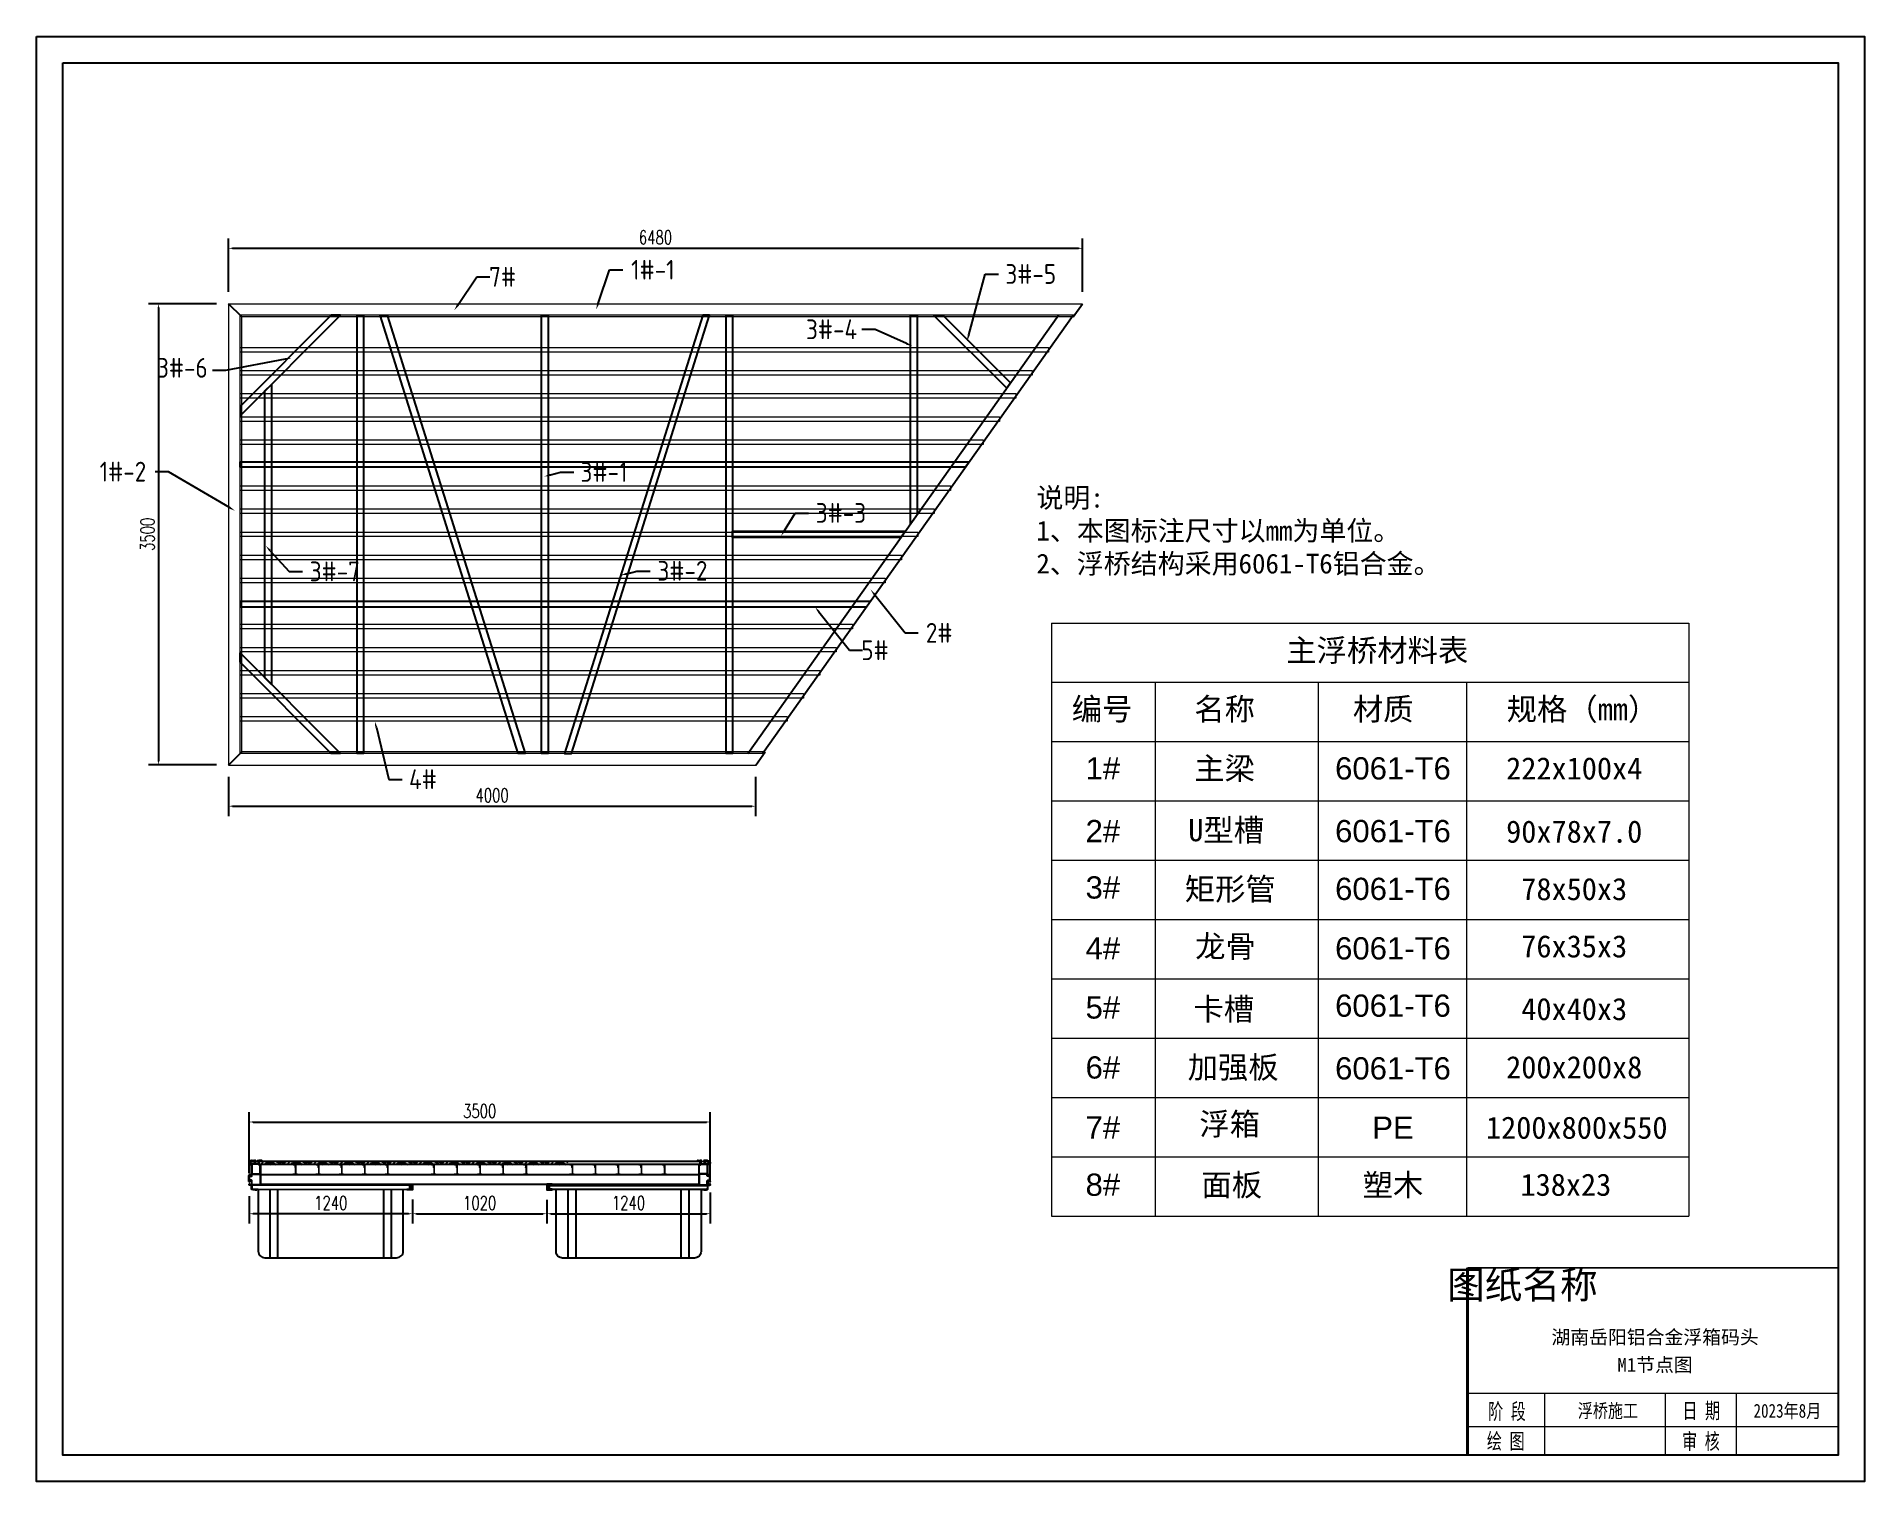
# Model space of a CAD drawing. Extents: x 15372 to 116961, y 24572 to 128109.
# Drawn here: x 15372 to 29242, y 116386 to 127349 of the extents above; entities that cross this region are included whole.
import ezdxf
from ezdxf import colors
from ezdxf.entities.mleader import LeaderData, LeaderLine
from ezdxf.enums import TextEntityAlignment as Align
from ezdxf.math import Vec2, Vec3

# ---------------------------------------------------------------- set-up
doc = ezdxf.new("R2010")
doc.units = 0
doc.header["$LTSCALE"] = 1000
doc.header["$MEASUREMENT"] = 0
for name, color, linetype in [('SGIDI_TK_TEXT', 3, 'Continuous'), ('W-STEEL_FRAME钢架', 3, 'Continuous'), ('W-WOOD_FLOOR木地板', 30, 'Continuous'), ('文字', 7, 'Continuous'), ('标注', 9, 'Continuous'), ('浮箱U槽', 5, 'Continuous'), ('连接端梁', 130, 'Continuous'), ('铝合金', 7, 'Continuous'), ('铝横梁', 220, 'Continuous')]:
    doc.layers.add(name, color=color, linetype=linetype)
for name, color, linetype, lineweight in [('图框', 7, 'Continuous', 13), ('结构', 52, 'Continuous', 18), ('铝主梁', 3, 'Continuous', 9), ('铝龙骨', 7, 'Continuous', 9)]:
    doc.layers.add(name, color=color, linetype=linetype, lineweight=lineweight)
doc.styles.add('Arial', font='')
doc.styles.add('SGIDI-0', font='simhei.ttf', dxfattribs={"width": 0.8})
doc.styles.get("Standard").update_dxf_attribs({"font": 'gbenor.shx', "bigfont": 'gbcbig.shx'})
doc.styles.add('STANDARD0', font='')
doc.styles.add('STANDARD_T3', font='simplex.shx', dxfattribs={"width": 0.7, "bigfont": 'hztxt.shx'})
doc.styles.add('仿宋', font='simfang.ttf', dxfattribs={"width": 0.7})
doc.styles.get('Arial').set_extended_font_data('STXihei')
doc.styles.get('STANDARD0').set_extended_font_data('STXihei')
doc.dimstyles.new('W&&30', dxfattribs={"dimtxt": 105, "dimasz": 30, "dimexe": 75, "dimexo": 90, "dimgap": 30, "dimtad": 1, "dimdec": 0, "dimzin": 0, "dimdsep": 46, "dimtxsty": 'STANDARD_T3', "dimcen": 0.09, "dimclrd": 1, "dimclre": 1, "dimclrt": 7, "dimazin": 2, "dimtfac": 1, "dimtdec": 0, "dimtix": 1, "dimtmove": 2, "dimatfit": 3, "dimfxl": 100, "dimtolj": 1, "dimtzin": 0, "dimarcsym": 0})

msp = doc.modelspace()

# ---------------------------------------------------------------- texts
at = {"layer": 'SGIDI_TK_TEXT', "color": 0, "style": 'STANDARD0'}
msp.add_text('图纸名称', height=209.616, dxfattribs=at).set_placement((26646.33, 117878.15), align=Align.MIDDLE_CENTER)
at = {"layer": 'SGIDI_TK_TEXT', "color": 7, "style": '仿宋', "width": 0.7}
for s, p in [('阶 段', (26529.34, 116917.18)), ('日 期', (28003.47, 116923.05)), ('绘 图', (26519.6, 116691.82)), ('审 核', (28000.77, 116690.53))]:
    msp.add_text(s, height=120, dxfattribs=at).set_placement(p, align=Align.MIDDLE_CENTER)
at = {"layer": 'SGIDI_TK_TEXT', "color": 7, "style": 'SGIDI-0'}
for tag, p in [('湖南岳阳铝合金浮箱码头', (27652.89, 117480.73)), ('M1节点图', (27652.89, 117271.24))]:
    msp.add_attdef(tag, text='', height=104.81, dxfattribs=at).set_placement(p, align=Align.MIDDLE_CENTER)
at = {"layer": 'SGIDI_TK_TEXT', "color": 7, "style": 'SGIDI-0', "width": 0.8}
for tag, p in [('浮桥施工', (27295.15, 116922.16)), ('2023年8月', (28656.91, 116922.16))]:
    msp.add_attdef(tag, text='建设单位', height=104.808, dxfattribs=at).set_placement(p, align=Align.MIDDLE_CENTER)
at = {"layer": '图框', "char_height": 168.75, "attachment_point": 1, "style": 'Arial'}
for s, width, insert in [('\\pxi5.19523;{\\fSimSun|b0|i0|c134|p2;主浮桥材料表}', 2620.0604, (23977.69, 122775.98)), ('\\pi51.65737;{\\fSimSun|b0|i0|c134|p2;编号}', 716.9833, (23175.22, 122330.56)), ('\\pi51.32218;{\\fSimSun|b0|i0|c134|p2;名称}', 716.9833, (24105.22, 122330.56)), ('\\pi53.50095;{\\fSimSun|b0|i0|c134|p2;材质}', 716.9833, (25306.51, 122330.56)), ('\\pi35.48134;{\\fSimSun|b0|i0|c134|p2;规格（mm）}', 1208.8506, (26491.41, 122330.56)), ('\\pxqc;{\\fArial|b0|i0|c0|p34;1#}', 793.1955, (23065.97, 121880.52)), ('\\pi50.98698;{\\fSimSun|b0|i0|c134|p2;主梁}', 716.9833, (24105.22, 121880.52)), ('\\pxqc;{\\fArial|b0|i0|c0|p34;6061-T6}', 1327.2859, (25000.4, 121880.52)), ('\\pxqc;222x100x4', 1327.2859, (26375.74, 121880.52)), ('\\pxqc;{\\fArial|b0|i0|c0|p34;2#}', 793.1955, (23065.97, 121404.6)), ('\\pi31.45968;{\\fSimSun|b0|i0|c134|p2;U型槽}', 1074.9084, (24079.2, 121411.64)), ('\\pxqc;{\\fArial|b0|i0|c0|p34;6061-T6}', 1327.2859, (25000.4, 121404.6)), ('\\pxqc;90x78x7.0', 1327.2859, (26375.74, 121401.17)), ('\\pxqc;{\\fArial|b0|i0|c0|p34;3#}', 793.1955, (23065.97, 120977.03)), ('\\pxi0.34103;{\\fSimSun|b0|i0|c134|p2;矩形管}', 874.4795, (24026.47, 120964.97)), ('\\pxqc;{\\fArial|b0|i0|c0|p34;6061-T6}', 1327.2859, (25000.4, 120966.41)), ('\\pxqc;78x50x3', 1327.2859, (26375.74, 120964.97)), ('\\pxi0.20973;{\\fSimSun|b0|i0|c134|p2;龙骨}', 1074.9084, (24127.6, 120530.49)), ('\\pxqc;{\\fArial|b0|i0|c0|p34;4#}', 793.1955, (23065.97, 120514.92)), ('\\pxqc;{\\fArial|b0|i0|c0|p34;6061-T6}', 1327.2859, (25000.4, 120514.92)), ('\\pxqc;76x35x3', 1327.2859, (26375.74, 120530.49)), ('\\pxqc;{\\fArial|b0|i0|c0|p34;5#}', 793.1955, (23065.97, 120066.63)), ('\\pxi0.20749;{\\fSimSun|b0|i0|c134|p2;卡槽}', 1074.9084, (24114.89, 120054.57)), ('\\pxqc;{\\fArial|b0|i0|c0|p34;6061-T6}', 1327.2859, (25000.4, 120080.45)), ('\\pxqc;40x40x3', 1327.2859, (26375.74, 120054.57)), ('\\pxqc;{\\fArial|b0|i0|c0|p34;6#}', 793.1955, (23065.97, 119611.43)), ('\\pi74.02918;{\\fSimSun|b0|i0|c134|p2;加强板}', 1074.9084, (24031.87, 119613.19)), ('\\pxqc;{\\fArial|b0|i0|c0|p34;6061-T6}', 1327.2859, (25000.4, 119604.53)), ('\\pxqc;200x200x8', 1327.2859, (26375.74, 119613.19)), ('\\pxqc;{\\fArial|b0|i0|c0|p34;7#}', 793.1955, (23065.97, 119156.24)), ('\\pi117.7722;{\\fSimSun|b0|i0|c134|p2;浮箱}', 1074.9084, (24077.42, 119182.21)), ('\\pxqc;{\\fArial|b0|i0|c0|p34;PE}', 1327.2859, (25000.4, 119154.58)), ('\\pxqc;1200x800x550', 1327.2859, (26394.98, 119154.58)), ('{\\fSimSun|b0|i0|c134|p2;面板}', 1074.9084, (24210.41, 118720.11)), ('\\pxqc;塑木', 1327.2859, (25000.4, 118720.11)), ('\\pxqc;{\\fArial|b0|i0|c0|p34;8#}', 793.1955, (23065.97, 118721.76)), ('138x23', 1327.2859, (26631.83, 118721.81))]:
    msp.add_mtext_dynamic_manual_height_columns(s, width=width, gutter_width=2260.33, heights=[363.32], dxfattribs=dict(at, insert=insert))
at = {"layer": '文字', "color": 0, "insert": (24501.72, 123591.12), "char_height": 150, "attachment_point": 5, "style": 'Arial'}
msp.add_mtext_dynamic_manual_height_columns('\\pxql;说明:\\P1、本图标注尺寸以mm为单位。\\P2、浮桥结构采用6061-T6铝合金。', width=3086.8183, gutter_width=12.5, heights=[0], dxfattribs=at)

# ---------------------------------------------------------------- blocks, each defined once
blk = doc.blocks.new('*D247')
at = {"color": 1, "lineweight": -2, "transparency": 16777216}
for p, q in [((16828, 125412), (16828, 125817)), ((23308, 125412), (23308, 125817)), ((16858, 125742), (23278, 125742))]:
    blk.add_line(p, q, dxfattribs=at)
at = {"color": 1, "transparency": 16777216}
for points in [[(16858, 125747), (16858, 125737), (16828, 125742)], [(23278, 125747), (23278, 125737), (23308, 125742)]]:
    blk.add_solid(points, dxfattribs=at)
at = {"layer": 'Defpoints', "color": 0, "transparency": 16777216}
for p in [(23308, 125742), (16828, 125322), (23308, 125322)]:
    blk.add_point(p, dxfattribs=at)
at = {"color": 7, "transparency": 16777216, "insert": (20068, 125825), "char_height": 105, "attachment_point": 5, "style": 'STANDARD_T3'}
blk.add_mtext('\\A1;6480', dxfattribs=at)
blk = doc.blocks.new('*D241')
at = {"color": 1, "lineweight": -2, "transparency": 16777216}
for p, q in [((16738, 125322), (16221, 125322)), ((16296, 125292), (16296, 121852)), ((16738, 121822), (16221, 121822))]:
    blk.add_line(p, q, dxfattribs=at)
at = {"color": 1, "transparency": 16777216}
for points in [[(16291, 125292), (16301, 125292), (16296, 125322)], [(16291, 121852), (16301, 121852), (16296, 121822)]]:
    blk.add_solid(points, dxfattribs=at)
at = {"layer": 'Defpoints', "color": 0, "transparency": 16777216}
for p in [(16828, 125322), (16296, 121822), (16828, 121822)]:
    blk.add_point(p, dxfattribs=at)
at = {"color": 7, "transparency": 16777216, "insert": (16214, 123572), "char_height": 105, "attachment_point": 5, "rotation": 90, "style": 'STANDARD_T3'}
blk.add_mtext('\\A1;3500', dxfattribs=at)
blk = doc.blocks.new('*D248')
at = {"color": 1, "lineweight": -2, "transparency": 16777216}
for p, q in [((16828, 121732), (16828, 121434)), ((20828, 121732), (20828, 121434)), ((16858, 121509), (20798, 121509))]:
    blk.add_line(p, q, dxfattribs=at)
at = {"color": 1, "transparency": 16777216}
for points in [[(16858, 121514), (16858, 121504), (16828, 121509)], [(20798, 121514), (20798, 121504), (20828, 121509)]]:
    blk.add_solid(points, dxfattribs=at)
at = {"layer": 'Defpoints', "color": 0, "transparency": 16777216}
for p in [(16828, 121822), (20828, 121822), (20828, 121509)]:
    blk.add_point(p, dxfattribs=at)
at = {"color": 7, "transparency": 16777216, "insert": (18828, 121592), "char_height": 105, "attachment_point": 5, "style": 'STANDARD_T3'}
blk.add_mtext('\\A1;4000', dxfattribs=at)
blk = doc.blocks.new('0102')
at = {"color": 5, "lineweight": -3}
for p, q in [((-1521475, 1202749), (-1521475, 1203269)), ((-1521415, 1202749), (-1521415, 1203269)), ((-1520615, 1203269), (-1520615, 1202749)), ((-1520555, 1203269), (-1520555, 1202749))]:
    blk.add_line(p, q, dxfattribs=at)
at = {"color": 5}
blk.add_lwpolyline([(-1521615, 1203299), (-1521615, 1203269), (-1521565, 1203269), (-1520465, 1203268), (-1520415, 1203269), (-1520415, 1203299)], close=True, dxfattribs=at)
at = {"color": 5, "lineweight": -3}
blk.add_lwpolyline([(-1521565, 1203269), (-1521565, 1202799, 0.414214), (-1521515, 1202749), (-1520515, 1202749, 0.414214), (-1520465, 1202799), (-1520465, 1203269)], format="xyb", dxfattribs=at)
blk = doc.blocks.new('*D238')
at = {"layer": 'Defpoints', "color": 0, "transparency": 16777216}
for p in [(19243, 118613), (20484, 118669), (20484, 118417)]:
    blk.add_point(p, dxfattribs=at)
at = {"layer": 'W-STEEL_FRAME钢架', "color": 1, "lineweight": -2, "transparency": 16777216}
for p, q in [((19243, 118523), (19243, 118342)), ((20484, 118579), (20484, 118342)), ((19273, 118417), (20454, 118417))]:
    blk.add_line(p, q, dxfattribs=at)
at = {"layer": 'W-STEEL_FRAME钢架', "color": 1, "transparency": 16777216}
for points in [[(19273, 118422), (19273, 118412), (19243, 118417)], [(20454, 118422), (20454, 118412), (20484, 118417)]]:
    blk.add_solid(points, dxfattribs=at)
at = {"layer": 'W-STEEL_FRAME钢架', "color": 7, "transparency": 16777216, "insert": (19863, 118499), "char_height": 105, "attachment_point": 5, "style": 'STANDARD_T3'}
blk.add_mtext('\\A1;1240', dxfattribs=at)
blk = doc.blocks.new('*D239')
at = {"layer": 'Defpoints', "color": 0, "transparency": 16777216}
for p in [(16984, 118640), (18224, 118616), (16984, 118417)]:
    blk.add_point(p, dxfattribs=at)
at = {"layer": 'W-STEEL_FRAME钢架', "color": 1, "lineweight": -2, "transparency": 16777216}
for p, q in [((16984, 118550), (16984, 118342)), ((18224, 118526), (18224, 118342)), ((18194, 118417), (17014, 118417))]:
    blk.add_line(p, q, dxfattribs=at)
at = {"layer": 'W-STEEL_FRAME钢架', "color": 1, "transparency": 16777216}
for points in [[(17014, 118422), (17014, 118412), (16984, 118417)], [(18194, 118422), (18194, 118412), (18224, 118417)]]:
    blk.add_solid(points, dxfattribs=at)
at = {"layer": 'W-STEEL_FRAME钢架', "color": 7, "transparency": 16777216, "insert": (17604, 118499), "char_height": 105, "attachment_point": 5, "style": 'STANDARD_T3'}
blk.add_mtext('\\A1;1240', dxfattribs=at)
blk = doc.blocks.new('*D240')
at = {"layer": 'Defpoints', "color": 0, "transparency": 16777216}
for p in [(20484, 119113), (16984, 118636), (20484, 118627)]:
    blk.add_point(p, dxfattribs=at)
at = {"layer": 'W-STEEL_FRAME钢架', "color": 1, "lineweight": -2, "transparency": 16777216}
for p, q in [((16984, 118726), (16984, 119188)), ((20484, 118717), (20484, 119188)), ((17014, 119113), (20454, 119113))]:
    blk.add_line(p, q, dxfattribs=at)
at = {"layer": 'W-STEEL_FRAME钢架', "color": 1, "transparency": 16777216}
for points in [[(17014, 119118), (17014, 119108), (16984, 119113)], [(20454, 119118), (20454, 119108), (20484, 119113)]]:
    blk.add_solid(points, dxfattribs=at)
at = {"layer": 'W-STEEL_FRAME钢架', "color": 7, "transparency": 16777216, "insert": (18734, 119196), "char_height": 105, "attachment_point": 5, "style": 'STANDARD_T3'}
blk.add_mtext('\\A1;3500', dxfattribs=at)
blk = doc.blocks.new('$matou$00000085')
at = {"color": 0, "lineweight": 5}
for p, q in [((-17, 36, 0), (-17, 37, 0)), ((-4, 34, 0), (-4, 35, 0)), ((-1, 13, 0), (-3, 13, 0))]:
    blk.add_line(p, q, dxfattribs=at)
at = {"color": 0, "lineweight": 0, "ltscale": 0.5}
blk.add_arc((-2, 17, 0), 4.07, 274.7282, 349.8472, dxfattribs=at)
at = {"layer": '结构', "color": 0, "linetype": 'ByBlock', "lineweight": 0, "ltscale": 0.5}
for p, q in [((-7, 38, 0), (-16, 38, 0)), ((-16, 35, 0), (-8, 35, 0)), ((-7, -34, 0), (-7, 34, 0)), ((-5, 33, 0), (-4, 34, 0)), ((-4, 33, 0), (-5, 33, 0)), ((-5, 31, 0), (-4, 32, 0)), ((-4, 31, 0), (-5, 31, 0)), ((-5, 31, 0), (-4, 31, 0)), ((-4, 31, 0), (-5, 31, 0)), ((-5, 29, 0), (-4, 29, 0)), ((-4, 29, 0), (-5, 29, 0)), ((-5, 27, 0), (-4, 27, 0)), ((-4, 27, 0), (-5, 27, 0)), ((-4, 26, 0), (-5, 25, 0)), ((-5, 25, 0), (-4, 25, 0)), ((-5, 24, 0), (-4, 23, 0)), ((-4, 24, 0), (-5, 24, 0)), ((-5, 22, 0), (-4, 22, 0)), ((-4, 22, 0), (-5, 22, 0)), ((-5, 20, 0), (-4, 20, 0)), ((-4, 20, 0), (-5, 20, 0)), ((-4, 32, 0), (-4, 33, 0)), ((-4, 31, 0), (-4, 29, 0)), ((-4, 31, 0), (-4, 31, 0)), ((-4, 29, 0), (-4, 27, 0)), ((-4, 27, 0), (-4, 26, 0)), ((-4, 25, 0), (-4, 24, 0)), ((-4, 23, 0), (-4, 22, 0)), ((-4, 22, 0), (-4, 20, 0)), ((-4, 20, 0), (-4, 19, 0)), ((-4, -34, 0), (-4, 12, 0)), ((-1, 34, 0), (-1, 35, 0)), ((0, 33, 0), (-1, 34, 0)), ((-1, 33, 0), (0, 33, 0)), ((-1, 32, 0), (-1, 33, 0)), ((0, 31, 0), (-1, 32, 0)), ((-1, 31, 0), (0, 31, 0)), ((-1, 30, 0), (-1, 31, 0)), ((0, 30, 0), (-1, 30, 0)), ((-1, 29, 0), (0, 30, 0)), ((-1, 28, 0), (-1, 29, 0)), ((0, 28, 0), (-1, 28, 0)), ((-1, 28, 0), (0, 28, 0)), ((-1, 26, 0), (-1, 28, 0)), ((0, 26, 0), (-1, 26, 0)), ((-1, 26, 0), (0, 26, 0)), ((-1, 25, 0), (-1, 26, 0)), ((0, 24, 0), (-1, 25, 0)), ((-1, 24, 0), (0, 24, 0)), ((-1, 23, 0), (-1, 24, 0)), ((0, 22, 0), (-1, 23, 0)), ((-1, 22, 0), (0, 22, 0)), ((-1, 22, 0), (-1, 22, 0)), ((-1, 21, 0), (-1, 22, 0)), ((0, 21, 0), (-1, 21, 0)), ((-1, 20, 0), (0, 21, 0)), ((-1, 19, 0), (-1, 20, 0)), ((2, 38, 0), (16, 38, 0)), ((3, 34, 0), (3, 17, 0)), ((16, 35, 0), (4, 35, 0)), ((17, 37, 0), (17, 36, 0)), ((-17, -35, 0), (-8, -35, 0)), ((-17, -38, 0), (-17, -36, 0)), ((17, -38, 0), (-17, -38, 0)), ((-3, -35, 0), (17, -35, 0)), ((17, -36, 0), (17, -38, 0))]:
    blk.add_line(p, q, dxfattribs=at)
for centre, radius, start, end in [((-16, 37, 0), 1, 90, 180), ((-16, 36, 0), 1, 180, 270), ((-8, 34, 0), 1, 0, 90), ((-7, 35, 0), 3, 0, 90.0017), ((-2, 19, 0), 1.75, 180, 0), ((-3, 12, 0), 1, 90, 180), ((2, 35, 0), 3, 89.9983, 180), ((4, 34, 0), 1, 90, 180), ((16, 37, 0), 1, 0, 90), ((16, 36, 0), 1, 270, 360), ((-17, -36, 0), 0.5, 90, 180), ((-17, -38, 0), 0.5, 180, 270), ((-8, -34, 0), 1, 270, 0), ((-3, -34, 0), 1, 180, 270), ((17, -36, 0), 0.5, 0, 90), ((17, -38, 0), 0.5, 270, 0)]:
    blk.add_arc(centre, radius, start, end, dxfattribs=at)
blk = doc.blocks.new('*D246')
at = {"layer": 'Defpoints', "color": 0, "transparency": 16777216}
for p in [(18224, 118599), (19243, 118599), (19243, 118417)]:
    blk.add_point(p, dxfattribs=at)
at = {"layer": 'W-STEEL_FRAME钢架', "color": 1, "lineweight": -2, "transparency": 16777216}
for p, q in [((18224, 118509), (18224, 118342)), ((19243, 118509), (19243, 118342)), ((18254, 118417), (19213, 118417))]:
    blk.add_line(p, q, dxfattribs=at)
at = {"layer": 'W-STEEL_FRAME钢架', "color": 1, "transparency": 16777216}
for points in [[(18254, 118422), (18254, 118412), (18224, 118417)], [(19213, 118422), (19213, 118412), (19243, 118417)]]:
    blk.add_solid(points, dxfattribs=at)
at = {"layer": 'W-STEEL_FRAME钢架', "color": 7, "transparency": 16777216, "insert": (18734, 118499), "char_height": 105, "attachment_point": 5, "style": 'STANDARD_T3'}
blk.add_mtext('\\A1;1020', dxfattribs=at)

# ---------------------------------------------------------------- dimensions: what is measured, and where the dimension line sits
for base, p1, p2, picture, middle in [((23308.46, 125742.06), (16828.46, 125321.75), (23308.46, 125321.75), '*D247', (20068.46, 125824.56)), ((20828.46, 121509.07), (16828.46, 121821.75), (20828.46, 121821.75), '*D248', (18828.46, 121591.57))]:
    dim = msp.add_linear_dim(base=base, p1=p1, p2=p2, dimstyle='W&&30')
    dim.commit()
    dim.dimension.update_dxf_attribs({"geometry": picture, "text_midpoint": middle})
dim = msp.add_linear_dim(base=(16296.47, 121821.75), p1=(16828.46, 125321.75), p2=(16828.46, 121821.75), angle=90, dimstyle='W&&30')
dim.commit()
dim.dimension.update_dxf_attribs({"geometry": '*D241', "text_midpoint": (16213.97, 123571.75)})
at = {"layer": 'W-STEEL_FRAME钢架'}
for base, p1, p2, picture, middle in [((20483.52, 119113.21), (16983.52, 118635.59), (20483.52, 118627.4), '*D240', (18733.52, 119195.71)), ((16983.52, 118416.52), (18223.6, 118615.65), (16983.52, 118639.66), '*D239', (17603.56, 118499.02))]:
    dim = msp.add_linear_dim(base=base, p1=p1, p2=p2, angle=180, dimstyle='W&&30', dxfattribs=at)
    dim.commit()
    dim.dimension.update_dxf_attribs({"geometry": picture, "text_midpoint": middle})
for base, p1, p2, picture, middle in [((19243.43, 118416.52), (18223.6, 118598.65), (19243.43, 118598.65), '*D246', (18733.51, 118499.02)), ((20483.52, 118416.52), (19243.43, 118612.67), (20483.52, 118669.25), '*D238', (19863.48, 118499.02))]:
    dim = msp.add_linear_dim(base=base, p1=p1, p2=p2, dimstyle='W&&30', dxfattribs=at)
    dim.commit()
    dim.dimension.update_dxf_attribs({"geometry": picture, "text_midpoint": middle})

# ---------------------------------------------------------------- hatches: boundary and pattern name
at = {"layer": 'W-WOOD_FLOOR木地板'}
h = msp.add_hatch(dxfattribs=at)
h.set_pattern_fill('木纹01', color=256, scale=50)
h.set_pattern_definition([(360, (-332156.36, 293652.5), (200, 200), [10, -190]), (360, (-332296.36, 293672.5), (200, 200), [20, -180]), (360, (-332166.36, 293682.5), (200, 200), [10, -190]), (360, (-332286.36, 293702.5), (200, 200), [10, -190]), (360, (-332166.36, 293712.5), (200, 200), [10, -190]), (360, (-332276.36, 293722.5), (200, 200), [10, -190]), (360, (-332166.36, 293732.5), (200, 200), [10, -190]), (360, (-332276.36, 293752.5), (200, 200), [10, -110, 10, -70]), (360, (-332276.36, 293772.5), (200, 200), [20, -100, 10, -70]), (360, (-332286.36, 293802.5), (200, 200), [10, -30, 10, -80, 10, -60]), (360, (-332296.36, 293822.5), (200, 200), [10, -40, 20, -130]), (360, (-332166.36, 293832.5), (200, 200), [10, -190]), (360, (-332296.36, 293842.5), (200, 200), [10, -50, 10, -130]), (45, (-332316.36, 293652.5), (5e-14, 200), [28.2842, -254.55851]), (45, (-332146.36, 293652.5), (5e-14, 200), [56.56854, -226.27417]), (45, (-332146.36, 293752.5), (5e-14, 200), [14.142, -268.70071]), (45, (-332316.36, 293772.5), (5e-14, 200), [42.4264, -240.41631]), (45, (-332146.36, 293772.5), (5e-14, 200), [70.71068, -212.13203]), (45, (-332146.36, 293802.5), (5e-14, 200), [42.4264, -240.41631]), (315, (-332186.36, 293822.5), (200, -9e-14), [14.142, -268.70071]), (315, (-332256.36, 293662.5), (200, -9e-14), [28.2842, -254.55851]), (315, (-332246.36, 293742.5), (200, -9e-14), [28.2842, -254.55851]), (315, (-332186.36, 293702.5), (200, -9e-14), [28.2842, -254.55851]), (315, (-332196.36, 293782.5), (200, -9e-14), [28.2842, -254.55851]), (315, (-332186.36, 293802.5), (200, -9e-14), [42.4264, -240.41631]), (315, (-332236.36, 293682.5), (200, -9e-14), [42.4264, -240.41631]), (315, (-332206.36, 293692.5), (200, -9e-14), [42.4264, -240.41631]), (315, (-332236.36, 293762.5), (200, -9e-14), [42.4264, -240.41631]), (315, (-332216.36, 293772.5), (200, -9e-14), [42.4264, -240.41631]), (26.56505, (-332306.36, 293692.5), (200, 8e-08), [22.36068, -424.85292]), (26.56505, (-332156.36, 293682.5), (200, 8e-08), [89.44272, -357.77088]), (26.56505, (-332156.36, 293712.5), (200, 8e-08), [89.44272, -357.77088]), (26.56505, (-332156.36, 293732.5), (200, 8e-08), [89.4428, -134, 44.722, -179.048795]), (26.56505, (-332136.36, 293762.5), (200, 8e-08), [22.36068, -424.85292]), (26.56505, (-332316.36, 293832.5), (200, 8e-08), [22.36068, -424.85292]), (26.56505, (-332156.36, 293832.5), (200, 8e-08), [44.72136, -402.49224]), (333.43495, (-332206.36, 293652.5), (200, -8e-08), [44.72136, -402.49224]), (333.43495, (-332276.36, 293702.5), (200, -8e-08), [44.72136, -402.49224]), (333.43495, (-332276.36, 293672.5), (200, -8e-08), [22.36068, -424.85224]), (333.43495, (-332266.36, 293722.5), (200, -8e-08), [67.08204, -380.13156]), (333.43495, (-332226.36, 293722.5), (200, -8e-08), [44.72136, -402.49224]), (333.43495, (-332206.36, 293732.5), (200, -8e-08), [44.72136, -402.49224]), (333.43495, (-332266.36, 293752.5), (200, -8e-08), [22.36068, -424.85224]), (333.43495, (-332256.36, 293772.5), (200, -8e-08), [22.36068, -424.85224]), (333.43495, (-332176.36, 293812.5), (200, -8e-08), [22.36068, -424.85224]), (333.43495, (-332186.36, 293742.5), (200, -8e-08), [22.36068, -424.85224]), (333.43495, (-332276.36, 293802.5), (200, -8e-08), [67.08204, -380.13156]), (333.43495, (-332286.36, 293822.5), (200, -8e-08), [44.72136, -402.49224]), (333.43495, (-332176.36, 293762.5), (200, -8e-08), [22.36, -201.24, 22.36, -201.253595]), (333.43495, (-332236.36, 293802.5), (200, -8e-08), [44.72136, -402.49224]), (333.43495, (-332226.36, 293822.5), (200, -8e-08), [44.72136, -402.49224]), (333.43495, (-332286.36, 293842.5), (200, -8e-08), [44.72136, -402.49224]), (333.43495, (-332226.36, 293842.5), (200, -8e-08), [44.72136, -402.49224])])
h.paths.add_polyline_path([(17060.78, 118815.76), (17060.78, 118791.76), (19404.43, 118791.76), (19404.43, 118815.76)])

# ---------------------------------------------------------------- linework, layer by layer
at = {"color": 3, "lineweight": -3}
for p, q in [((17002.6, 118753.19), (17002.6, 118796.28)), ((17008.12, 118795.29), (17020.67, 118795.28)), ((17019.11, 118819.85), (17019.41, 118820.31)), ((17020.53, 118820.31), (17020.83, 118819.85)), ((17021.12, 118819.85), (17021.42, 118820.31)), ((17023.13, 118819.85), (17023.43, 118820.31)), ((17023.57, 118820.37), (17028.7, 118820.37)), ((17023.57, 118820.37), (17025.4, 118820.37)), ((17034.22, 118817.86), (17034.22, 118813.55)), ((17048.28, 118813.55), (17048.28, 118817.86)), ((17053.8, 118820.37), (17058.93, 118820.37)), ((17067.41, 118819.85), (17067.1, 118820.31)), ((17069.41, 118819.85), (17069.11, 118820.31)), ((17070, 118820.31), (17069.7, 118819.85)), ((17070.87, 118790.76), (17070.87, 118753.19)), ((17071.42, 118819.85), (17071.12, 118820.31)), ((17074.16, 118820.37), (17076.53, 118820.37)), ((20392.89, 118820.37), (20390.51, 118820.37)), ((20395.63, 118819.85), (20395.93, 118820.31)), ((20396.18, 118790.76), (20396.18, 118753.19)), ((20397.05, 118820.31), (20397.35, 118819.85)), ((20397.63, 118819.85), (20397.93, 118820.31)), ((20399.64, 118819.85), (20399.94, 118820.31)), ((20413.25, 118820.37), (20408.12, 118820.37)), ((20418.77, 118813.55), (20418.77, 118817.86)), ((20432.82, 118817.86), (20432.82, 118813.55)), ((20443.48, 118820.37), (20438.35, 118820.37)), ((20443.48, 118820.37), (20441.65, 118820.37)), ((20443.92, 118819.85), (20443.62, 118820.31)), ((20445.93, 118819.85), (20445.63, 118820.31)), ((20446.51, 118820.31), (20446.21, 118819.85)), ((20458.93, 118795.29), (20446.38, 118795.28)), ((20447.94, 118819.85), (20447.64, 118820.31)), ((20464.45, 118753.19), (20464.45, 118796.28)), ((16983.52, 118687.68), (16983.52, 118706.51)), ((17070.87, 118686.51), (17070.87, 118637.15)), ((20396.18, 118686.51), (20396.18, 118637.15)), ((20483.52, 118687.68), (20483.52, 118706.51))]:
    msp.add_line(p, q, dxfattribs=at)
at = {"color": 0}
msp.add_line((17034.22, 118815.7), (17048.28, 118815.7), dxfattribs=at)
at = {"color": 1, "lineweight": -3}
for p, q in [((17070.87, 118715.15), (20396.18, 118715.15)), ((17070.87, 118641.65), (20396.18, 118641.65))]:
    msp.add_line(p, q, dxfattribs=at)
at = {"color": 3, "lineweight": -3}
for points in [[(17003.6, 118820.37, 0.41421356), (16983.52, 118800.29), (16983.52, 118798.7)], [(16987.57, 118801.34), (16987.57, 118801.34), (17004.1, 118801.34, -0.41421356), (17006.11, 118799.33), (17006.11, 118797.3, 0.41390883), (17008.12, 118795.29)], [(16990.17, 118715.96, -0.40353532), (16991.34, 118715.14), (16992.68, 118707.75, 0.36248853), (16993.67, 118706.93), (17000.59, 118706.93, 0.41421356), (17002.6, 118708.94), (17002.6, 118752.02)], [(17000.59, 118798.29), (16993.67, 118798.29, 0.36248853), (16992.68, 118797.46), (16991.34, 118790.07)], [(17002.6, 118753.19, 0.19891237), (17002.66, 118753.05), (17002.96, 118752.75, -0.41421356), (17002.96, 118752.47), (17002.66, 118752.16, 0.19891237), (17002.6, 118752.02)], [(17003.6, 118816.36), (17003.6, 118816.36), (17019.66, 118816.36, -0.41421356), (17022.68, 118813.35), (17022.68, 118797.29, -0.41451836), (17020.67, 118795.28)], [(17008.34, 118820.37, -0.19891236), (17008.48, 118820.31), (17008.79, 118819.85)], [(17009.07, 118819.85), (17009.37, 118820.31, -0.19891236), (17009.51, 118820.37), (17010.35, 118820.37, -0.19891236), (17010.49, 118820.31), (17010.79, 118819.85)], [(17011.08, 118819.85), (17011.38, 118820.31, -0.19891236), (17011.52, 118820.37), (17012.36, 118820.37, -0.19891236), (17012.5, 118820.31), (17012.8, 118819.85)], [(17013.09, 118819.85), (17013.39, 118820.31, -0.19891236), (17013.53, 118820.37), (17014.37, 118820.37, -0.19891236), (17014.51, 118820.31), (17014.81, 118819.85)], [(17015.09, 118819.85), (17015.39, 118820.31, -0.19891236), (17015.54, 118820.37), (17016.37, 118820.37, -0.19891236), (17016.52, 118820.31), (17016.82, 118819.85)], [(17017.1, 118819.85), (17017.4, 118820.31, -0.19891236), (17017.54, 118820.37), (17018.38, 118820.37, -0.19891236), (17018.52, 118820.31), (17018.83, 118819.85)], [(17019.41, 118820.31, -0.19891236), (17019.55, 118820.37), (17020.39, 118820.37)], [(17021.56, 118820.37), (17022.4, 118820.37, -0.19891236), (17022.54, 118820.31), (17022.84, 118819.85)], [(17040.66, 118795.27), (17027.19, 118795.27, -0.41421356), (17026.19, 118796.28), (17026.19, 118812.34, -0.41421356), (17027.19, 118813.35), (17034.02, 118813.35)], [(17041.83, 118795.27, 0.19891237), (17041.69, 118795.22), (17041.39, 118794.91, -0.41421356), (17041.11, 118794.91), (17040.81, 118795.22, 0.19891237), (17040.66, 118795.27)], [(17041.83, 118795.27), (17055.3, 118795.27, 0.41421356), (17056.31, 118796.28), (17056.31, 118812.34, 0.41421356), (17055.3, 118813.35), (17048.48, 118813.35)], [(17059.37, 118819.85), (17059.07, 118820.31, 0.19891236), (17058.93, 118820.37), (17057.1, 118820.37)], [(17061.38, 118819.85), (17061.08, 118820.31, 0.19891236), (17060.94, 118820.37), (17060.1, 118820.37, 0.19891236), (17059.96, 118820.31), (17059.66, 118819.85)], [(17070.87, 118790.76, 0.41421356), (17069.86, 118791.76), (17060.83, 118791.76, -0.41421356), (17059.82, 118792.76), (17059.82, 118816.36, -0.41421356), (17060.83, 118817.36)], [(17083.92, 118817.86), (17083.92, 118817.56, -0.41421356), (17083.72, 118817.36), (17060.83, 118817.36)], [(17063.39, 118819.85), (17063.09, 118820.31, 0.19891236), (17062.95, 118820.37), (17062.11, 118820.37, 0.19891236), (17061.97, 118820.31), (17061.67, 118819.85)], [(17065.4, 118819.85), (17065.1, 118820.31, 0.19891236), (17064.95, 118820.37), (17064.12, 118820.37, 0.19891236), (17063.98, 118820.31), (17063.67, 118819.85)], [(17066.96, 118820.37), (17066.12, 118820.37, 0.19891236), (17065.98, 118820.31), (17065.68, 118819.85)], [(17068.97, 118820.37), (17068.13, 118820.37, 0.19891236), (17067.99, 118820.31), (17067.69, 118819.85)], [(17070.98, 118820.37), (17070.14, 118820.37, 0.19891236), (17070, 118820.31)], [(17070.81, 118753.05), (17070.51, 118752.75, 0.41421356), (17070.51, 118752.47), (17070.81, 118752.16, -0.19891237), (17070.87, 118752.02), (17070.87, 118752.02), (17070.87, 118687.68)], [(17073.43, 118819.85), (17073.13, 118820.31, 0.19891236), (17072.99, 118820.37), (17072.15, 118820.37, 0.19891236), (17072.01, 118820.31), (17071.71, 118819.85)], [(17074.16, 118820.37, 0.19891236), (17074.01, 118820.31), (17073.71, 118819.85)], [(20383.13, 118817.86), (20383.13, 118817.56, 0.41421356), (20383.33, 118817.36), (20406.22, 118817.36)], [(20392.89, 118820.37, -0.19891236), (20393.03, 118820.31), (20393.33, 118819.85)], [(20393.62, 118819.85), (20393.92, 118820.31, -0.19891236), (20394.06, 118820.37), (20394.9, 118820.37, -0.19891236), (20395.04, 118820.31), (20395.34, 118819.85)], [(20396.07, 118820.37), (20396.91, 118820.37, -0.19891236), (20397.05, 118820.31)], [(20396.18, 118790.76, -0.41421356), (20397.18, 118791.76), (20406.22, 118791.76, 0.41421356), (20407.22, 118792.76), (20407.22, 118816.36, 0.41421356), (20406.22, 118817.36)], [(20396.24, 118753.05), (20396.54, 118752.75, -0.41421356), (20396.54, 118752.47), (20396.24, 118752.16, 0.19891237), (20396.18, 118752.02), (20396.18, 118752.02), (20396.18, 118687.68)], [(20398.08, 118820.37), (20398.91, 118820.37, -0.19891236), (20399.06, 118820.31), (20399.36, 118819.85)], [(20400.08, 118820.37), (20400.92, 118820.37, -0.19891236), (20401.06, 118820.31), (20401.36, 118819.85)], [(20401.65, 118819.85), (20401.95, 118820.31, -0.19891236), (20402.09, 118820.37), (20402.93, 118820.37, -0.19891236), (20403.07, 118820.31), (20403.37, 118819.85)], [(20403.66, 118819.85), (20403.96, 118820.31, -0.19891236), (20404.1, 118820.37), (20404.94, 118820.37, -0.19891236), (20405.08, 118820.31), (20405.38, 118819.85)], [(20405.66, 118819.85), (20405.97, 118820.31, -0.19891236), (20406.11, 118820.37), (20406.95, 118820.37, -0.19891236), (20407.09, 118820.31), (20407.39, 118819.85)], [(20407.67, 118819.85), (20407.97, 118820.31, -0.19891236), (20408.12, 118820.37), (20409.95, 118820.37)], [(20425.21, 118795.27), (20411.74, 118795.27, -0.41421356), (20410.74, 118796.28), (20410.74, 118812.34, -0.41421356), (20411.74, 118813.35), (20418.57, 118813.35)], [(20425.21, 118795.27, -0.19891237), (20425.35, 118795.22), (20425.65, 118794.91, 0.41421356), (20425.94, 118794.91), (20426.24, 118795.22, -0.19891237), (20426.38, 118795.27)], [(20426.38, 118795.27), (20439.85, 118795.27, 0.41421356), (20440.86, 118796.28), (20440.86, 118812.34, 0.41421356), (20439.85, 118813.35), (20433.03, 118813.35)], [(20445.49, 118820.37), (20444.65, 118820.37, 0.19891236), (20444.51, 118820.31), (20444.21, 118819.85)], [(20463.44, 118816.36), (20463.44, 118816.36), (20447.38, 118816.36, 0.41421356), (20444.37, 118813.35), (20444.37, 118797.29, 0.41451836), (20446.38, 118795.28)], [(20447.64, 118820.31, 0.19891236), (20447.49, 118820.37), (20446.66, 118820.37)], [(20449.95, 118819.85), (20449.64, 118820.31, 0.19891236), (20449.5, 118820.37), (20448.66, 118820.37, 0.19891236), (20448.52, 118820.31), (20448.22, 118819.85)], [(20451.95, 118819.85), (20451.65, 118820.31, 0.19891236), (20451.51, 118820.37), (20450.67, 118820.37, 0.19891236), (20450.53, 118820.31), (20450.23, 118819.85)], [(20453.96, 118819.85), (20453.66, 118820.31, 0.19891236), (20453.52, 118820.37), (20452.68, 118820.37, 0.19891236), (20452.54, 118820.31), (20452.24, 118819.85)], [(20455.97, 118819.85), (20455.67, 118820.31, 0.19891236), (20455.53, 118820.37), (20454.69, 118820.37, 0.19891236), (20454.55, 118820.31), (20454.24, 118819.85)], [(20457.98, 118819.85), (20457.68, 118820.31, 0.19891236), (20457.53, 118820.37), (20456.7, 118820.37, 0.19891236), (20456.55, 118820.31), (20456.25, 118819.85)], [(20458.7, 118820.37, 0.19891236), (20458.56, 118820.31), (20458.26, 118819.85)], [(20479.47, 118801.34), (20479.47, 118801.34), (20462.94, 118801.34, 0.41421356), (20460.93, 118799.33), (20460.93, 118797.3, -0.41390883), (20458.93, 118795.29)], [(20463.44, 118820.37, -0.41421356), (20483.52, 118800.29), (20483.52, 118798.7)], [(20464.45, 118753.19, -0.19891237), (20464.39, 118753.05), (20464.09, 118752.75, 0.41421356), (20464.09, 118752.47), (20464.39, 118752.16, -0.19891237), (20464.45, 118752.02)], [(20476.88, 118715.96, 0.40353532), (20475.71, 118715.14), (20474.37, 118707.75, -0.36248853), (20473.38, 118706.93), (20466.46, 118706.93, -0.41421356), (20464.45, 118708.94), (20464.45, 118752.02)], [(20466.46, 118798.29), (20473.38, 118798.29, -0.36248853), (20474.37, 118797.46), (20475.71, 118790.07)], [(16983.52, 118687.68, 0.19891237), (16983.58, 118687.54), (16983.88, 118687.24, -0.41421356), (16983.88, 118686.96), (16983.58, 118686.66, 0.19891237), (16983.52, 118686.51)], [(16983.52, 118661.75, 0.41421356), (16986.03, 118659.24), (16987.34, 118659.24, 0.41421356), (16987.54, 118659.44)], [(16983.52, 118639.66), (16983.52, 118635.65, 0.41421356), (16985.53, 118633.64)], [(17014.64, 118597.5, -0.41421356), (17002.59, 118609.55), (17002.59, 118631.63, 0.41421356), (17000.59, 118633.64), (16985.53, 118633.64)], [(16987.54, 118644.99, 0.41421356), (16987.34, 118645.19), (16986.03, 118645.19)], [(16987.54, 118659.44), (16987.54, 118666.27, -0.41421356), (16988.54, 118667.27), (17001.59, 118667.27, -0.41421356), (17002.59, 118666.27), (17002.59, 118652.8, 0.19891237), (17002.65, 118652.66), (17002.95, 118652.36, -0.41421356), (17002.95, 118652.07), (17002.65, 118651.77, 0.19891237), (17002.59, 118651.63), (17002.59, 118638.16, -0.41421356), (17001.59, 118637.15), (16988.54, 118637.15, -0.41421356), (16987.54, 118638.16), (16987.54, 118644.99)], [(17082.91, 118633.64), (17007.61, 118633.64, 0.41421356), (17005.61, 118631.63), (17005.61, 118609.55, 0.41421356), (17014.64, 118600.51)], [(17031.26, 118597.56), (17031.56, 118597.86, -0.41421356), (17031.85, 118597.86), (17032.15, 118597.56, 0.19891237), (17032.29, 118597.5), (17040.74, 118597.5, 0.41421356), (17041.75, 118598.5), (17041.75, 118599.51, 0.41421356), (17040.74, 118600.51), (17014.64, 118600.51)], [(17031.26, 118597.56, -0.19891237), (17031.12, 118597.5), (17014.64, 118597.5)], [(17070.87, 118715.15), (17070.87, 118637.15, 2.41421356), (17071.37, 118636.65), (17082.91, 118636.65, -0.41421356), (17083.92, 118635.65), (17083.92, 118634.64, -0.41421356), (17082.91, 118633.64)], [(17070.81, 118687.54), (17070.51, 118687.24, 0.41421356), (17070.51, 118686.96), (17070.81, 118686.66)], [(20396.18, 118715.15), (20396.18, 118637.15, -2.41421356), (20395.68, 118636.65), (20384.13, 118636.65, 0.41421356), (20383.13, 118635.65), (20383.13, 118634.64, 0.41421356), (20384.13, 118633.64)], [(20384.13, 118633.64), (20459.43, 118633.64, -0.41421356), (20461.44, 118631.63), (20461.44, 118609.55, -0.41421356), (20452.41, 118600.51)], [(20396.24, 118687.54), (20396.54, 118687.24, -0.41421356), (20396.54, 118686.96), (20396.24, 118686.66)], [(20435.78, 118597.56), (20435.48, 118597.86, 0.41421356), (20435.2, 118597.86), (20434.9, 118597.56, -0.19891237), (20434.76, 118597.5), (20426.3, 118597.5, -0.41421356), (20425.3, 118598.5), (20425.3, 118599.51, -0.41421356), (20426.3, 118600.51), (20452.41, 118600.51)], [(20435.78, 118597.56, 0.19891237), (20435.93, 118597.5), (20452.41, 118597.5)], [(20452.41, 118597.5, 0.41421356), (20464.45, 118609.55), (20464.45, 118631.63, -0.41421356), (20466.46, 118633.64), (20481.52, 118633.64)], [(20479.51, 118659.44), (20479.51, 118666.27, 0.41421356), (20478.5, 118667.27), (20465.46, 118667.27, 0.41421356), (20464.45, 118666.27), (20464.45, 118652.8, -0.19891237), (20464.39, 118652.66), (20464.09, 118652.36, 0.41421356), (20464.09, 118652.07), (20464.39, 118651.77, -0.19891237), (20464.45, 118651.63), (20464.45, 118638.16, 0.41421356), (20465.46, 118637.15), (20478.5, 118637.15, 0.41421356), (20479.51, 118638.16), (20479.51, 118644.99)], [(20483.52, 118661.75, -0.41421356), (20481.01, 118659.24), (20479.71, 118659.24, -0.41421356), (20479.51, 118659.44)], [(20479.51, 118644.99, -0.41421356), (20479.71, 118645.19), (20481.01, 118645.19)], [(20483.52, 118639.66), (20483.52, 118635.65, -0.41421356), (20481.52, 118633.64)], [(20483.52, 118687.68, -0.19891237), (20483.46, 118687.54), (20483.16, 118687.24, 0.41421356), (20483.16, 118686.96), (20483.46, 118686.66, -0.19891237), (20483.52, 118686.51)]]:
    msp.add_lwpolyline(points, format="xyb", dxfattribs=at)
for points in [[(17003.6, 118820.37), (17008.34, 118820.37), (17005.97, 118820.37)], [(20463.44, 118820.37), (20458.7, 118820.37), (20461.08, 118820.37)], [(16983.52, 118661.75), (16983.52, 118672.2), (16983.52, 118686.51)], [(20483.52, 118661.75), (20483.52, 118672.2), (20483.52, 118686.51)]]:
    msp.add_lwpolyline(points, dxfattribs=at)
for points in [[(17059.32, 118788.25, -0.35639396), (17056.37, 118790.66, 0.35639396), (17054.4, 118792.26), (17009.12, 118792.26, 0.41421356), (17006.11, 118789.25), (17006.11, 118721.99, 0.41421356), (17008.12, 118719.98), (17064.34, 118719.98, 0.41421356), (17067.35, 118722.99), (17067.35, 118785.24, 0.41421356), (17064.34, 118788.25)], [(20407.73, 118788.25, 0.35639396), (20410.68, 118790.66, -0.35639396), (20412.64, 118792.26), (20457.92, 118792.26, -0.41421356), (20460.93, 118789.25), (20460.93, 118721.99, -0.41421356), (20458.93, 118719.98), (20402.71, 118719.98, -0.41421356), (20399.69, 118722.99), (20399.69, 118785.24, -0.41421356), (20402.71, 118788.25)], [(17067.35, 118640.17, -0.41421356), (17064.34, 118637.15), (17009.12, 118637.15, -0.41421356), (17006.11, 118640.17), (17006.11, 118667.77, 0.41421356), (17003.1, 118670.79), (16990.05, 118670.79, -0.41421356), (16987.04, 118673.8), (16987.04, 118699.4, -0.41421356), (16990.05, 118702.41), (17003.1, 118702.41, 0.41421356), (17006.11, 118705.42), (17006.11, 118714.96, -0.41421356), (17008.12, 118716.97), (17064.34, 118716.97, -0.41421356), (17067.35, 118713.96)], [(20399.69, 118640.17, 0.41421356), (20402.71, 118637.15), (20457.93, 118637.15, 0.41421356), (20460.94, 118640.17), (20460.94, 118667.77, -0.41421356), (20463.95, 118670.79), (20477, 118670.79, 0.41421356), (20480.01, 118673.8), (20480.01, 118699.4, 0.41421356), (20477, 118702.41), (20463.95, 118702.41, -0.41421356), (20460.93, 118705.42), (20460.93, 118714.96, 0.41421356), (20458.93, 118716.97), (20402.71, 118716.97, 0.41421356), (20399.69, 118713.96)]]:
    msp.add_lwpolyline(points, format="xyb", close=True, dxfattribs=at)
at = {"color": 4}
for points in [[(18223.6, 118641.65), (18223.6, 118598.65), (18183.6, 118598.65), (18183.6, 118602.65), (18219.6, 118602.65), (18219.6, 118637.65), (18183.6, 118637.65), (18183.6, 118641.65)], [(19243.43, 118641.65), (19243.43, 118598.65), (19283.43, 118598.65), (19283.43, 118602.65), (19247.43, 118602.65), (19247.43, 118637.65), (19283.43, 118637.65), (19283.43, 118641.65)]]:
    msp.add_lwpolyline(points, close=True, dxfattribs=at)
at = {"color": 3, "lineweight": -3}
for centre, radius, start, end in [((16993.41, 118798.65), 9.88, 179.709357, 251.986104), ((17003.55, 118800.35), 16.01, 89.816569, 176.447209), ((16990.35, 118790.25), 1, 270, 349.7), ((17000.59, 118796.28), 2.01, 0, 90), ((17008.93, 118819.99), 0.201, 225, 315), ((17010.94, 118819.99), 0.201, 225, 315), ((17012.94, 118819.99), 0.201, 225, 315), ((17014.95, 118819.99), 0.201, 225, 315), ((17016.96, 118819.99), 0.201, 225, 315), ((17018.97, 118819.99), 0.201, 225, 315), ((17020.39, 118820.17), 0.201, 45.000001, 90), ((17020.98, 118819.99), 0.201, 225, 315), ((17021.56, 118820.17), 0.201, 90, 134.999998), ((17022.98, 118819.99), 0.201, 225, 315), ((17023.57, 118820.17), 0.201, 90, 134.999998), ((17029.02, 118813.76), 6.62, 38.304663, 92.807428), ((17034.02, 118813.55), 0.201, 270, 0.274109), ((17053.47, 118813.76), 6.62, 87.192572, 141.695337), ((17048.48, 118813.55), 0.201, 180, 270), ((17059.52, 118819.99), 0.201, 225, 315), ((17061.52, 118819.99), 0.201, 225, 315), ((17063.53, 118819.99), 0.201, 225, 315), ((17065.54, 118819.99), 0.201, 225, 315), ((17066.96, 118820.17), 0.201, 45.000002, 90), ((17067.55, 118819.99), 0.201, 225, 315), ((17068.97, 118820.17), 0.201, 45.000002, 90), ((17069.56, 118819.99), 0.201, 225, 315), ((17070.66, 118753.19), 0.201, 315, 0), ((17070.98, 118820.17), 0.201, 45.000002, 90), ((17071.56, 118819.99), 0.201, 225, 315), ((17073.57, 118819.99), 0.201, 225, 315), ((17075.96, 118806.56), 13.82, 54.839429, 92.381491), ((20391.09, 118806.56), 13.82, 87.618509, 125.160571), ((20393.48, 118819.99), 0.201, 225, 315), ((20395.48, 118819.99), 0.201, 225, 315), ((20396.07, 118820.17), 0.201, 90, 134.999998), ((20396.38, 118753.19), 0.201, 180, 225), ((20397.49, 118819.99), 0.201, 225, 315), ((20398.08, 118820.17), 0.201, 90, 134.999998), ((20399.5, 118819.99), 0.201, 225, 315), ((20400.08, 118820.17), 0.201, 90, 134.999998), ((20401.51, 118819.99), 0.201, 225, 315), ((20403.51, 118819.99), 0.201, 225, 315), ((20405.52, 118819.99), 0.201, 225, 315), ((20407.53, 118819.99), 0.201, 225, 315), ((20413.57, 118813.76), 6.62, 38.304663, 92.807428), ((20418.57, 118813.55), 0.201, 270, 360), ((20438.02, 118813.76), 6.62, 87.192572, 141.695337), ((20433.03, 118813.55), 0.201, 179.725891, 270), ((20443.48, 118820.17), 0.201, 45.000002, 90), ((20444.06, 118819.99), 0.201, 225, 315), ((20445.49, 118820.17), 0.201, 45.000002, 90), ((20446.07, 118819.99), 0.201, 225, 315), ((20446.66, 118820.17), 0.201, 90, 134.999999), ((20448.08, 118819.99), 0.201, 225, 315), ((20450.09, 118819.99), 0.201, 225, 315), ((20452.09, 118819.99), 0.201, 225, 315), ((20454.1, 118819.99), 0.201, 225, 315), ((20456.11, 118819.99), 0.201, 225, 315), ((20458.12, 118819.99), 0.201, 225, 315), ((20463.5, 118800.35), 16.01, 3.552791, 90.183431), ((20466.46, 118796.28), 2.01, 90, 180), ((20476.7, 118790.25), 1, 190.3, 270), ((20473.64, 118798.65), 9.88, 288.013896, 0.290643), ((16993.64, 118706.46), 10.11, 110.042211, 179.705479), ((16990.14, 118639.99), 6.62, 128.304663, 182.807428), ((17070.66, 118687.68), 0.201, 315, 0), ((17070.66, 118686.51), 0.201, 360, 45), ((20396.38, 118687.68), 0.201, 180, 225), ((20396.38, 118686.51), 0.201, 135, 180), ((20473.41, 118706.46), 10.11, 0.294521, 69.957789), ((20476.91, 118639.99), 6.62, 357.192572, 51.695337)]:
    msp.add_arc(centre, radius, start, end, dxfattribs=at)
at = {"layer": 'W-WOOD_FLOOR木地板'}
msp.add_lwpolyline([(17060.78, 118815.76), (20404.43, 118815.76), (20404.43, 118791.76), (17060.78, 118791.76)], close=True, dxfattribs=at)
at = {"layer": '图框'}
for p, q in [((23071.71, 122899.05), (23071.71, 118398.63)), ((23071.71, 122899.05), (27909.16, 122899.05)), ((27909.16, 122899.05), (27909.16, 118398.63)), ((23071.71, 122449.01), (27909.16, 122449.01)), ((23859.17, 122449.01), (23859.17, 118398.63)), ((25096.63, 122449.01), (25096.63, 118398.63)), ((26221.61, 122449.01), (26221.61, 118398.63)), ((23071.71, 121998.97), (27909.16, 121998.97)), ((23071.71, 121548.93), (27909.16, 121548.93)), ((23071.71, 121098.88), (27909.16, 121098.88)), ((23071.71, 120648.84), (27909.16, 120648.84)), ((23071.71, 120198.8), (27909.16, 120198.8)), ((23071.71, 119748.76), (27909.16, 119748.76)), ((23071.71, 119298.71), (27909.16, 119298.71)), ((23071.71, 118848.67), (27909.16, 118848.67)), ((23071.71, 118398.63), (27909.16, 118398.63)), ((26229.88, 118007.16), (29041.61, 118007.16)), ((26229.88, 117054.46), (29041.61, 117054.46)), ((26815.08, 117054.46), (26815.08, 116585.92)), ((27730.41, 117054.46), (27730.41, 116585.92)), ((28268.99, 117054.46), (28268.99, 116585.92)), ((26229.88, 116801.81), (29041.61, 116801.81)), ((26913.2, 116585.92), (29041.61, 116585.92))]:
    msp.add_line(p, q, dxfattribs=at)
for points, const_width in [([(26229.88, 118007.16), (26229.88, 116585.92)], 21.28), ([(26229.88, 118007.16), (29041.61, 118007.16)], 10.64), ([(26913.2, 116585.92), (29041.61, 116585.92)], 10.64)]:
    msp.add_lwpolyline(points, dxfattribs=dict(at, const_width=const_width))
at = {"layer": '浮箱U槽', "linetype": 'ByBlock'}
for points in [[(22419.83, 124081.75), (16915.44, 124081.75), (16915.44, 124121.75), (22447.91, 124121.38)], [(21697.09, 123061.75), (16915.44, 123061.75), (16915.44, 123021.75), (21668.97, 123022.07)]]:
    msp.add_lwpolyline(points, close=True, dxfattribs=at)
at = {"layer": '连接端梁'}
for p, q in [((20769.79, 121908.73), (23126.52, 125234.76)), ((20880.1, 121908.73), (23236.82, 125234.76))]:
    msp.add_line(p, q, dxfattribs=at)
at = {"layer": '连接端梁', "color": 0}
for points in [[(15371.54, 127348.64), (29241.61, 127348.64), (29241.61, 116385.92), (15371.54, 116385.92)], [(15571.54, 127148.64), (29041.61, 127148.64), (29041.61, 116585.92), (15571.54, 116585.92)]]:
    msp.add_lwpolyline(points, close=True, dxfattribs=at)
at = {"layer": '铝主梁', "color": 3}
for p, q in [((16828.46, 125321.75), (23308.46, 125321.75)), ((16828.46, 125321.75), (16828.46, 121821.75)), ((23237.6, 125221.75), (16928.46, 125221.75)), ((16928.46, 121921.75), (16928.46, 125221.75)), ((20899.32, 121921.75), (16928.46, 121921.75)), ((16828.46, 121821.75), (20828.46, 121821.75))]:
    msp.add_line(p, q, dxfattribs=at)
at = {"layer": '铝主梁', "color": 251}
for p, q in [((23246.82, 125234.76), (16915.44, 125234.77)), ((16915.44, 121908.73), (16915.44, 125234.77)), ((20890.1, 121908.73), (16915.44, 121908.72))]:
    msp.add_line(p, q, dxfattribs=at)
at = {"layer": '铝合金', "color": 3}
for p, q in [((16928.46, 125221.75), (16828.46, 125321.75)), ((23237.6, 125221.75), (23308.46, 125321.75)), ((16828.46, 121821.75), (16928.46, 121921.75)), ((20828.46, 121821.75), (20899.32, 121921.75))]:
    msp.add_line(p, q, dxfattribs=at)
at = {"layer": '铝横梁'}
for points in [[(17678.47, 125234.77), (17607.74, 125234.76), (16915.44, 124542.72), (16915.44, 124471.83)], [(17803.46, 125234.77), (17853.46, 125234.77), (17853.46, 121908.72), (17803.46, 121908.72)], [(17978.46, 125234.77), (18030.88, 125234.77), (19078.46, 121908.73), (19026.04, 121908.73)], [(19203.46, 125234.77), (19253.46, 125234.77), (19253.46, 121908.72), (19203.46, 121908.72)], [(20478.46, 125234.77), (20426.04, 125234.77), (19378.46, 121908.73), (19430.89, 121908.73)], [(20603.46, 125234.77), (20653.46, 125234.77), (20653.46, 121908.72), (20603.46, 121908.72)], [(22003.46, 125234.77), (22053.46, 125234.77), (22053.46, 123720.36), (22003.46, 123649.8)], [(22178.46, 125234.77), (22249.19, 125234.76), (22762.79, 124721.42), (22733.39, 124679.93)], [(17103.46, 124659.84), (17153.46, 124709.83), (17153.46, 122433.66), (17103.46, 122483.66)], [(20653.46, 123546.75), (20653.46, 123596.75), (21965.87, 123596.75), (21930.44, 123546.75)], [(17678.47, 121908.72), (17607.74, 121908.73), (16915.44, 122600.77), (16915.44, 122671.66)]]:
    msp.add_lwpolyline(points, close=True, dxfattribs=at)
at = {"layer": '铝龙骨', "color": 4}
for points in [[(16915.44, 124989.25), (23050.46, 124989.25), (23050.46, 124954.25), (16915.44, 124954.25)], [(16915.44, 124639.25), (22802.46, 124639.25), (22802.46, 124604.25), (16915.44, 124604.25)], [(16915.44, 124289.25), (22554.46, 124289.25), (22554.46, 124254.25), (16915.44, 124254.25)], [(16915.44, 123939.25), (22306.46, 123939.25), (22306.46, 123904.25), (16915.44, 123904.25)], [(16915.44, 123589.25), (22058.46, 123589.25), (22058.46, 123554.25), (16915.44, 123554.25)], [(16915.44, 123239.25), (21810.46, 123239.25), (21810.46, 123204.25), (16915.44, 123204.25)], [(16915.44, 122889.25), (21562.46, 122889.25), (21562.46, 122854.25), (16915.44, 122854.25)], [(16915.44, 122539.25), (21314.46, 122539.25), (21314.46, 122504.25), (16915.44, 122504.25)], [(16915.44, 122189.25), (21066.46, 122189.25), (21066.46, 122154.25), (16915.44, 122154.25)]]:
    msp.add_lwpolyline(points, close=True, dxfattribs=at)
at = {"layer": '铝龙骨', "color": 2}
for points in [[(16915.44, 124814.25), (22926.46, 124814.25), (22926.46, 124779.25), (16915.44, 124779.25)], [(16915.44, 124464.25), (22678.46, 124464.25), (22678.46, 124429.25), (16915.44, 124429.25)], [(16915.44, 123764.25), (22182.46, 123764.25), (22182.46, 123729.25), (16915.44, 123729.25)], [(16915.44, 123414.25), (21934.46, 123414.25), (21934.46, 123379.25), (16915.44, 123379.25)], [(16915.44, 122714.25), (21438.46, 122714.25), (21438.46, 122679.25), (16915.44, 122679.25)], [(16915.44, 122364.25), (21190.46, 122364.25), (21190.46, 122329.25), (16915.44, 122329.25)]]:
    msp.add_lwpolyline(points, close=True, dxfattribs=at)

# ---------------------------------------------------------------- block references
at = {"color": 0}
msp.add_blockref('0102', (1538618.45, -1084665.91), dxfattribs=at)
at = {"color": 0, "xscale": -1}
msp.add_blockref('0102', (-1501151.41, -1084667.99), dxfattribs=at)
at = {"layer": '铝龙骨', "yscale": -1, "rotation": 180}
for p in [(17333.53, 118753.15, 0), (17683.53, 118753.15, 0), (18033.53, 118753.15, 0), (18383.53, 118753.15, 0), (18733.53, 118753.15, 0), (19083.53, 118753.15, 0), (19433.53, 118753.15, 0), (19783.53, 118753.15, 0), (20133.53, 118753.15, 0)]:
    msp.add_blockref('$matou$00000085', p, dxfattribs=at)
at = {"layer": '铝龙骨', "color": 2, "yscale": -1, "rotation": 180}
for p in [(17508.53, 118753.15, 0), (17858.53, 118753.15, 0), (18558.53, 118753.15, 0), (18908.53, 118753.15, 0), (19608.53, 118753.15, 0), (19958.53, 118753.15, 0)]:
    msp.add_blockref('$matou$00000085', p, dxfattribs=at)

msp.set_redraw_order([(e.dxf.handle, doc.entitydb.next_handle()) for e in msp.query("TEXT MTEXT ATTDEF DIMENSION ARC_DIMENSION")])  # texts and dimensions are drawn at this point

# ---------------------------------------------------------------- leaders
at = {"layer": '标注', "color": 6, "linetype": 'ByBlock'}
ml = msp.add_multileader_mtext('Standard', dxfattribs=at)
ml.set_content('7#', color=6)
ml.set_leader_properties()
ml.build(insert=Vec2(0, 0))
ml.multileader.update_dxf_attribs({"dogleg_length": 100, "arrow_head_size": 50})
ctx = ml.context
ctx.base_point, ctx.char_height, ctx.arrow_head_size, ctx.landing_gap_size, ctx.plane_origin = Vec3(18811.57, 125525.53), 150, 50, 35.88, Vec3(19029.67, 114924.29)
ctx.text_align_type = 2
notes = []
notes.append((ctx, [(0, (1, 1, 0), (18711.57, 125525.53), (1, 0), 100, [(0, [(18540.44, 125270.2)], 0, [])])]))
ctx.mtext.insert, ctx.mtext.width, ctx.mtext.defined_height, ctx.mtext.alignment, ctx.mtext.flow_direction = Vec3(19009.94, 125600.53), 445.8704, 72.4, 3, 5
ml = msp.add_multileader_mtext('Standard', dxfattribs=at)
ml.set_content('1#-1', color=6)
ml.set_leader_properties()
ml.build(insert=Vec2(0, 0))
ml.multileader.update_dxf_attribs({"dogleg_length": 100, "arrow_head_size": 50})
ctx = ml.context
ctx.base_point, ctx.char_height, ctx.arrow_head_size, ctx.landing_gap_size, ctx.plane_origin = Vec3(19819.04, 125578.11), 150, 50, 35.88, Vec3(20218.07, 113987.1)
ctx.text_align_type = 2
notes.append((ctx, [(0, (1, 1, 0), (19719.04, 125578.11), (1, 0), 100, [(0, [(19617.74, 125276.78)], 0, [])])]))
ctx.mtext.insert, ctx.mtext.width, ctx.mtext.defined_height, ctx.mtext.alignment, ctx.mtext.flow_direction = Vec3(20213.03, 125654.39), 445.8704, 72.4, 3, 5
ml = msp.add_multileader_mtext('Standard', dxfattribs=at)
ml.set_content('3#-5', color=6)
ml.set_leader_properties()
ml.build(insert=Vec2(0, 0))
ml.multileader.update_dxf_attribs({"dogleg_length": 100, "arrow_head_size": 50})
ctx = ml.context
ctx.base_point, ctx.char_height, ctx.arrow_head_size, ctx.landing_gap_size, ctx.plane_origin = Vec3(22669.94, 125545.89, 0), 150, 50, 35.88, Vec3(22758.56, 115186.33, 0)
ctx.text_align_type = 2
notes.append((ctx, [(0, (1, 1, 0), (22569.94, 125545.89, 0), (1, 0), 100, [(0, [(22432.04, 125036.23, 0)], 0, [])])]))
ctx.mtext.insert, ctx.mtext.width, ctx.mtext.defined_height, ctx.mtext.alignment, ctx.mtext.flow_direction = Vec3(23108.03, 125622.22, 0), 445.8704, 72.4, 3, 5
ml = msp.add_multileader_mtext('Standard', dxfattribs=at)
ml.set_content('3#-4', color=6)
ml.set_leader_properties()
ml.build(insert=Vec2(0, 0))
ml.multileader.update_dxf_attribs({"dogleg_length": 100, "arrow_head_size": 50})
ctx = ml.context
ctx.base_point, ctx.char_height, ctx.arrow_head_size, ctx.landing_gap_size, ctx.plane_origin = Vec3(21212.13, 125125.99, 0), 150, 50, 35.88, Vec3(21413.12, 114776.88, 0)
ctx.text_align_type = 2
notes.append((ctx, [(1, (1, 1, 0), (21733.88, 125125.99, 0), (-1, 0), 100, [(0, [(22018.31, 124999, 0)], 0, [])])]))
ctx.mtext.insert, ctx.mtext.width, ctx.mtext.defined_height, ctx.mtext.alignment, ctx.mtext.flow_direction = Vec3(21598.01, 125202.32, 0), 445.8704, 72.4, 3, 5
ml = msp.add_multileader_mtext('Standard', dxfattribs=at)
ml.set_content('3#-6', color=6)
ml.set_leader_properties()
ml.build(insert=Vec2(0, 0))
ml.multileader.update_dxf_attribs({"dogleg_length": 100, "arrow_head_size": 50})
ctx = ml.context
ctx.base_point, ctx.char_height, ctx.arrow_head_size, ctx.landing_gap_size, ctx.plane_origin = Vec3(16290.39, 124815.06), 150, 50, 35.88, Vec3(17614.37, 114529.68)
ctx.text_align_type = 2
notes.append((ctx, [(1, (1, 1, 0), (16805.84, 124815.06), (-1, 0), 100, [(0, [(17307.3, 124910.21)], 0, [])])]))
ctx.mtext.insert, ctx.mtext.width, ctx.mtext.defined_height, ctx.mtext.alignment, ctx.mtext.flow_direction = Vec3(16669.97, 124910.25), 445.8704, 72.4, 3, 5
ml = msp.add_multileader_mtext('Standard', dxfattribs=at)
ml.set_content('1#-2', color=6)
ml.set_leader_properties()
ml.build(insert=Vec2(0, 0))
ml.multileader.update_dxf_attribs({"dogleg_length": 100, "arrow_head_size": 50})
ctx = ml.context
ctx.base_point, ctx.char_height, ctx.arrow_head_size, ctx.landing_gap_size, ctx.plane_origin = Vec3(15880.18, 124046.31, 0), 150, 50, 35.88, Vec3(16995.21, 115690.77, 0)
notes.append((ctx, [(1, (1, 1, 0), (16371.94, 124046.31, 0), (-1, 0), 100, [(0, [(16877.94, 123750.33, 0)], 0, [])])]))
ctx.mtext.insert, ctx.mtext.width, ctx.mtext.flow_direction = Vec3(15850.52, 124122.59, 0), 207.6057, 5
ml = msp.add_multileader_mtext('Standard', dxfattribs=at)
ml.set_content('3#-1', color=6)
ml.set_leader_properties()
ml.build(insert=Vec2(0, 0))
ml.multileader.update_dxf_attribs({"dogleg_length": 100, "arrow_head_size": 50})
ctx = ml.context
ctx.base_point, ctx.char_height, ctx.arrow_head_size, ctx.landing_gap_size, ctx.plane_origin = Vec3(19447.18, 124043.72), 150, 50, 35.88, Vec3(19711.39, 113664.35)
ctx.text_align_type = 2
notes.append((ctx, [(0, (1, 1, 0), (19347.18, 124043.72), (1, 0), 100, [(0, [(19222.16, 124010.26)], 0, [])])]))
ctx.mtext.insert, ctx.mtext.width, ctx.mtext.defined_height, ctx.mtext.alignment, ctx.mtext.flow_direction = Vec3(19855.2, 124120.05), 445.8704, 72.4, 3, 5
ml = msp.add_multileader_mtext('Standard', dxfattribs=at)
ml.set_content('3#-3', color=6)
ml.set_leader_properties()
ml.build(insert=Vec2(0, 0))
ml.multileader.update_dxf_attribs({"dogleg_length": 100, "arrow_head_size": 50})
ctx = ml.context
ctx.base_point, ctx.char_height, ctx.arrow_head_size, ctx.landing_gap_size, ctx.plane_origin = Vec3(21229.01, 123732.95), 150, 50, 35.88, Vec3(21481.1, 113383.84)
ctx.text_align_type = 2
notes.append((ctx, [(0, (1, 1, 0), (21129.01, 123732.95), (1, 0), 100, [(0, [(21020.64, 123558.91)], 0, [])])]))
ctx.mtext.insert, ctx.mtext.width, ctx.mtext.defined_height, ctx.mtext.alignment, ctx.mtext.flow_direction = Vec3(21665.98, 123809.28), 445.8704, 72.4, 3, 5
ml = msp.add_multileader_mtext('Standard', dxfattribs=at)
ml.set_content('3#-7', color=6)
ml.set_leader_properties()
ml.build(insert=Vec2(0, 0))
ml.multileader.update_dxf_attribs({"dogleg_length": 100, "arrow_head_size": 50})
ctx = ml.context
ctx.base_point, ctx.char_height, ctx.arrow_head_size, ctx.landing_gap_size, ctx.plane_origin = Vec3(17388.75, 123289.13), 150, 50, 35.88, Vec3(17486.66, 113354.39)
ctx.text_align_type = 2
notes.append((ctx, [(0, (1, 1, 0), (17288.75, 123289.13), (1, 0), 100, [(0, [(17110.83, 123484.53)], 0, [])])]))
ctx.mtext.insert, ctx.mtext.width, ctx.mtext.defined_height, ctx.mtext.alignment, ctx.mtext.flow_direction = Vec3(17825.71, 123365.46), 445.8704, 72.4, 3, 5
ml = msp.add_multileader_mtext('Standard', dxfattribs=at)
ml.set_content('3#-2', color=6)
ml.set_leader_properties()
ml.build(insert=Vec2(0, 0))
ml.multileader.update_dxf_attribs({"dogleg_length": 100, "arrow_head_size": 50})
ctx = ml.context
ctx.base_point, ctx.char_height, ctx.arrow_head_size, ctx.landing_gap_size, ctx.plane_origin = Vec3(20026.54, 123293.47), 150, 50, 35.88, Vec3(20290.74, 112914.09)
ctx.text_align_type = 2
notes.append((ctx, [(0, (1, 1, 0), (19926.54, 123293.47), (1, 0), 100, [(0, [(19801.52, 123260.01)], 0, [])])]))
ctx.mtext.insert, ctx.mtext.width, ctx.mtext.defined_height, ctx.mtext.alignment, ctx.mtext.flow_direction = Vec3(20461.98, 123369.8), 445.8704, 72.4, 3, 5
ml = msp.add_multileader_mtext('Standard', dxfattribs=at)
ml.set_content('2#', color=6)
ml.set_leader_properties()
ml.build(insert=Vec2(0, 0))
ml.multileader.update_dxf_attribs({"dogleg_length": 100, "arrow_head_size": 50})
ctx = ml.context
ctx.base_point, ctx.char_height, ctx.arrow_head_size, ctx.landing_gap_size, ctx.plane_origin = Vec3(22061.52, 122823.34, 0), 150, 50, 35.88, Vec3(21628.34, 114633.01, 0)
ctx.text_align_type = 2
notes.append((ctx, [(1, (1, 1, 0), (21961.52, 122823.34, 0), (1, 0), 100, [(0, [(21700.2, 123152.82, 0)], 0, [])])]))
ctx.mtext.insert, ctx.mtext.alignment, ctx.mtext.flow_direction = Vec3(22321.68, 122899.62, 0), 3, 5
ml = msp.add_multileader_mtext('Standard', dxfattribs=at)
ml.set_content('5#', color=6)
ml.set_leader_properties()
ml.build(insert=Vec2(0, 0))
ml.multileader.update_dxf_attribs({"dogleg_length": 100, "arrow_head_size": 50})
ctx = ml.context
ctx.base_point, ctx.char_height, ctx.arrow_head_size, ctx.landing_gap_size, ctx.plane_origin = Vec3(21638.93, 122692.56), 150, 50, 35.88, Vec3(21205.75, 114502.23)
ctx.text_align_type = 2
notes.append((ctx, [(1, (1, 1, 0), (21538.93, 122692.56), (1, 0), 100, [(0, [(21277.61, 123022.04)], 0, [])])]))
ctx.mtext.insert, ctx.mtext.alignment, ctx.mtext.flow_direction = Vec3(21837.31, 122767.56), 3, 5
ml = msp.add_multileader_mtext('Standard', dxfattribs=at)
ml.set_content('4#', color=6)
ml.set_leader_properties()
ml.build(insert=Vec2(0, 0))
ml.multileader.update_dxf_attribs({"dogleg_length": 100, "arrow_head_size": 50})
ctx = ml.context
ctx.base_point, ctx.char_height, ctx.arrow_head_size, ctx.landing_gap_size, ctx.plane_origin = Vec3(18145.39, 121712.49), 150, 50, 35.88, Vec3(19466.16, 111421.05)
ctx.text_align_type = 2
notes.append((ctx, [(0, (1, 1, 0), (18045.39, 121712.49), (1, 0), 100, [(0, [(17938.07, 122154.25)], 0, [])])]))
ctx.mtext.insert, ctx.mtext.width, ctx.mtext.defined_height, ctx.mtext.alignment, ctx.mtext.flow_direction = Vec3(18409.03, 121788.77), 445.8704, 72.4, 3, 5
for ctx, leaders in notes:
    for number, flags, end, landing, length, lines in leaders:
        leader = LeaderData()
        leader.index, (leader.has_last_leader_line, leader.has_dogleg_vector, leader.attachment_direction) = number, flags
        leader.last_leader_point, leader.dogleg_vector, leader.dogleg_length = Vec3(end), Vec3(landing), length
        for number, points, colour, breaks in lines:
            line = LeaderLine()
            line.index, line.vertices, line.color, line.breaks = number, Vec3.list(points), colors.encode_raw_color(colour), breaks
            leader.lines.append(line)
        ctx.leaders.append(leader)

doc.saveas('drawing.dxf')
